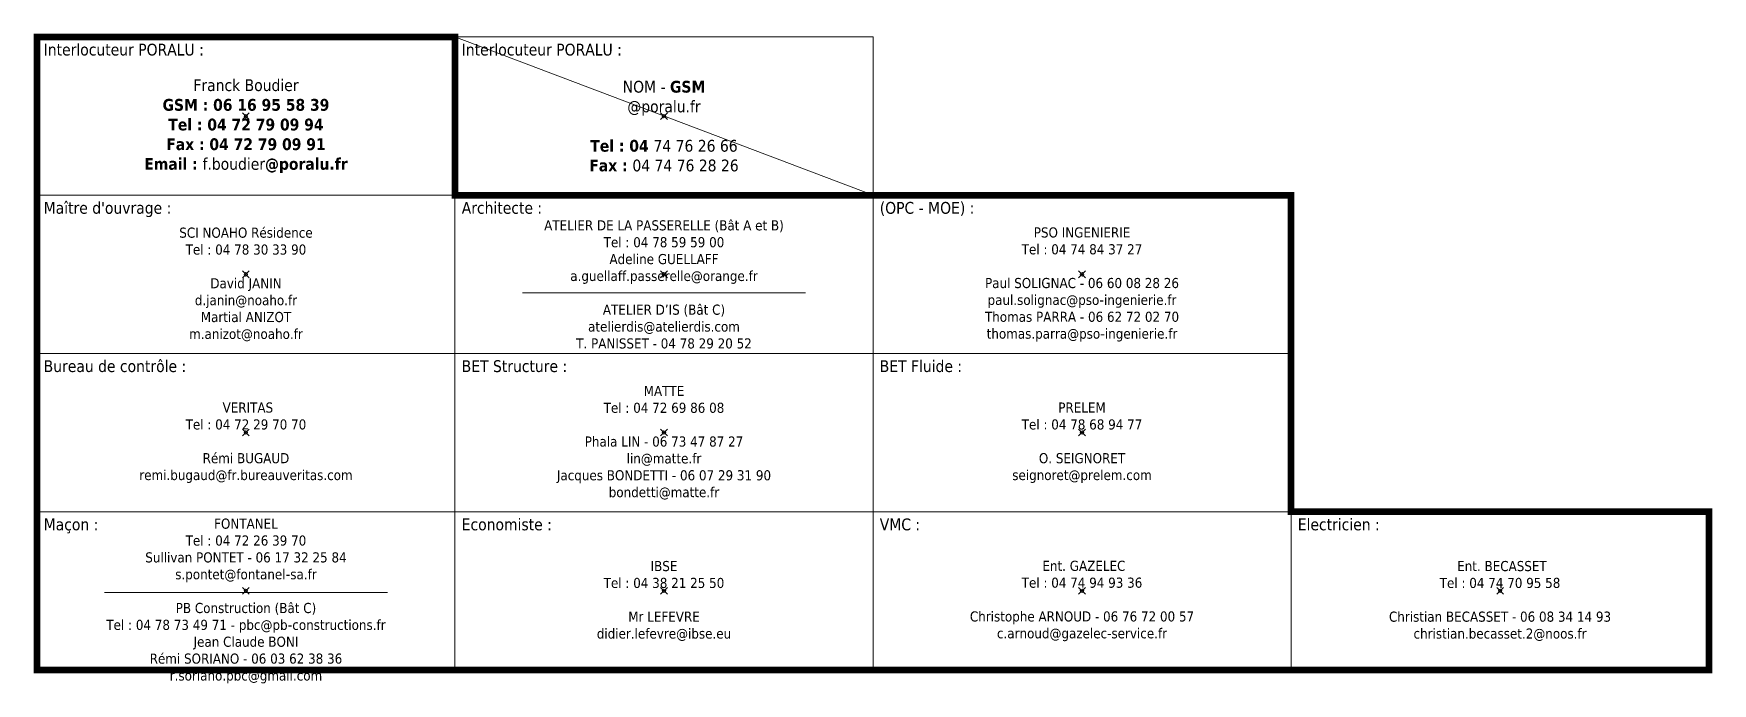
# Model space of a CAD drawing. Header units: millimetres. Extents: x -20000 to 230000, y -17405 to 25402.
# Drawn here: x -11500.5 to -11251.5, y 498 to 594.3 of the extents above; entities that cross this region are included whole.
import ezdxf

# ---------------------------------------------------------------- set-up
doc = ezdxf.new("R2010")
doc.units = ezdxf.units.MM
doc.header["$PDMODE"] = 35
doc.header["$PDSIZE"] = 0.5
doc.layers.get('0').update_dxf_attribs({"lineweight": 13})
doc.layers.get('Defpoints').update_dxf_attribs({"true_color": 0xc2a584})
doc.layers.add('1 - Cartouche', color=7, linetype='Continuous', lineweight=13)
doc.layers.add('Texte', color=7, linetype='Continuous', lineweight=13)
doc.layers.add('Intouchable', color=252, linetype='Continuous', lineweight=13, plot=False)
doc.styles.add('Texte Poralu', font='tahomabd.ttf')

msp = doc.modelspace()

# ---------------------------------------------------------------- texts
at = {"layer": '1 - Cartouche', "char_height": 1.75, "attachment_point": 1, "style": 'Texte Poralu'}
for s, insert in [('Interlocuteur PORALU :', (-11437, 592.84)), ("Maître d'ouvrage :", (-11499, 569.38)), ('Architecte :', (-11437, 569.38)), ('(OPC - MOE) :', (-11375, 569.38)), ('Bureau de contrôle :', (-11499, 545.92)), ('BET Structure :', (-11437, 545.92)), ('BET Fluide :', (-11375, 545.92)), ('Maçon :', (-11499, 522.46)), ('Economiste :', (-11437, 522.46)), ('VMC :', (-11375, 522.46)), ('Electricien : ', (-11313, 522.46))]:
    msp.add_mtext(s, dxfattribs=dict(at, insert=insert))
at = {"layer": '1 - Cartouche', "width": 60, "attachment_point": 5, "style": 'Texte Poralu'}
for s, insert, char_height in [('NOM - {\\fTahoma|b1|i0|c238|p34;GSM}\\P{\\fTahoma|b0|i0|c238|p34;@poralu.fr\\P\\fTahoma|b1|i0|c238|p34;\\PTel : 04 }74 76 26 66{\\fTahoma|b1|i0|c238|p34;\\PFax : }04 74 76 28 26', (-11407, 580.61), 1.75), ('SCI NOAHO Résidence\\PTel : 04 78 30 33 90\\P\\P\\pt30;David JANIN\\P{\\fTahoma|b0|i0|c0|p34;d.janin@noaho.fr\\P}Martial ANIZOT\\P{\\fTahoma|b0|i0|c0|p34;m.anizot@noaho.fr}', (-11469, 557.15), 1.5), ('ATELIER DE LA PASSERELLE (Bât A et B)\\PTel : 04 78 59 59 00{\\fTahoma|b0|i0|c0|p34;\\P}Adeline GUELLAFF\\P{\\fTahoma|b0|i0|c0|p34;a.guellaff.passerelle@orange.fr\\P\\P}ATELIER D’IS (Bât C)\\P{\\fTahoma|b0|i0|c0|p34;atelierdis@atelierdis.com}\\PT. PANISSET - 04 78 29 20 52', (-11407, 557.15), 1.5), ('PSO INGENIERIE\\PTel : 04 74 84 37 27\\P\\P\\pt30;Paul SOLIGNAC - 06 60 08 28 26\\P{\\fTahoma|b0|i0|c0|p34;paul.solignac@pso\\fArial|b0|i0|c0|p34;-\\fTahoma|b0|i0|c0|p34;ingenierie.fr\\P}Thomas PARRA - 06 62 72 02 70\\P{\\fTahoma|b0|i0|c0|p34;thomas.parra@pso\\fArial|b0|i0|c0|p34;-\\fTahoma|b0|i0|c0|p34;ingenierie.fr}', (-11345, 557.15), 1.5), ('MATTE\\PTel : 04 72 69 86 08\\P\\PPhala LIN - 06 73 47 87 27\\P{\\fTahoma|b0|i0|c0|p34;lin@matte.fr\\P}Jacques BONDETTI - 06 07 29 31 90\\P{\\fTahoma|b0|i0|c0|p34;bondetti@matte.fr}', (-11407, 533.69), 1.5), (' VERITAS\\PTel : 04 72 29 70 70\\P\\PRémi BUGAUD\\P{\\fTahoma|b0|i0|c0|p34;remi.bugaud@fr.bureauveritas.com}', (-11469, 533.69), 1.5), ('PRELEM\\PTel : 04 78 68 94 77\\P\\P\\pt30;O. SEIGNORET\\P{\\fTahoma|b0|i0|c0|p34;seignoret@prelem.com}', (-11345, 533.69), 1.5), ('FONTANEL\\PTel : 04 72 26 39 70\\PSullivan PONTET - 06 17 32 25 84\\P{\\fTahoma|b0|i0|c0|p34;s.pontet@fontanel\\fArial|b0|i0|c0|p34;-\\fTahoma|b0|i0|c0|p34;sa.fr\\P\\P}PB Construction (Bât C)\\PTel : 04 78 73 49 71 - {\\fTahoma|b0|i0|c0|p34;pbc@pb\\fArial|b0|i0|c0|p34;-\\fTahoma|b0|i0|c0|p34;constructions.fr}\\PJean Claude BONI\\PRémi SORIANO - 06 03 62 38 36\\P{\\fTahoma|b0|i0|c0|p34;r.soriano.pbc@gmail.com}', (-11469, 510.23), 1.5), ('IBSE\\PTel : 04 38 21 25 50\\P\\P\\pt30;Mr LEFEVRE\\P{\\fTahoma|b0|i0|c0|p34;didier.lefevre@ibse.eu}', (-11407, 510.23), 1.5), (' Ent. GAZELEC\\PTel : 04 74 94 93 36\\P\\PChristophe ARNOUD - 06 76 72 00 57\\P{\\fTahoma|b0|i0|c0|p34;c.arnoud@gazelec-service.fr}', (-11345, 510.23), 1.5), (' Ent. BECASSET\\PTel : 04 74 70 95 58\\P\\PChristian BECASSET - 06 08 34 14 93\\P{\\fTahoma|b0|i0|c0|p34;christian.becasset.2@noos.fr}', (-11283, 510.23), 1.5)]:
    msp.add_mtext(s, dxfattribs=dict(at, insert=insert, char_height=char_height))

# ---------------------------------------------------------------- blocks, each defined once
blk = doc.blocks.new('*U63')
at = {"layer": '1 - Cartouche'}
blk.add_lwpolyline([(0, -23.46), (62, -23.46), (62, 0), (0, 0)], close=True, dxfattribs=at)
at = {"layer": '1 - Cartouche', "insert": (1, -1), "char_height": 1.75, "attachment_point": 1, "style": 'Texte Poralu'}
blk.add_mtext('Interlocuteur PORALU :', dxfattribs=at)
at = {"layer": '1 - Cartouche', "insert": (31, -13.23), "char_height": 1.75, "width": 60, "attachment_point": 5, "style": 'Texte Poralu'}
blk.add_mtext('Franck Boudier\\P{\\fTahoma|b1|i0|c238|p34;GSM : 06 16 95 58 39\\PTel : 04 72 79 09 94\\PFax : 04 72 79 09 91}\\P{\\fTahoma|b1|i0|c238|p34;Email : }f.boudier{\\fTahoma|b1|i0|c238|p34;@poralu.fr}', dxfattribs=at)

# ---------------------------------------------------------------- linework, layer by layer
for p, q in [((-11428, 555.9), (-11386, 555.9)), ((-11490, 511.48), (-11448, 511.48))]:
    msp.add_line(p, q)
at = {"layer": '1 - Cartouche'}
for points in [[(-11438, 570.38), (-11376, 570.38), (-11376, 593.84), (-11438, 593.84)], [(-11500, 546.92), (-11438, 546.92), (-11438, 570.38), (-11500, 570.38)], [(-11438, 546.92), (-11376, 546.92), (-11376, 570.38), (-11438, 570.38)], [(-11376, 546.92), (-11314, 546.92), (-11314, 570.38), (-11376, 570.38)], [(-11500, 523.46), (-11438, 523.46), (-11438, 546.92), (-11500, 546.92)], [(-11438, 523.46), (-11376, 523.46), (-11376, 546.92), (-11438, 546.92)], [(-11376, 523.46), (-11314, 523.46), (-11314, 546.92), (-11376, 546.92)], [(-11500, 500), (-11438, 500), (-11438, 523.46), (-11500, 523.46)], [(-11438, 500), (-11376, 500), (-11376, 523.46), (-11438, 523.46)], [(-11376, 500), (-11314, 500), (-11314, 523.46), (-11376, 523.46)], [(-11314, 500), (-11252, 500), (-11252, 523.46), (-11314, 523.46)]]:
    msp.add_lwpolyline(points, close=True, dxfattribs=at)
at = {"layer": 'Defpoints', "color": 6, "const_width": 1}
msp.add_lwpolyline([(-11500, 593.84), (-11500, 500), (-11252, 500), (-11252, 523.46), (-11314, 523.46), (-11314, 570.38), (-11438, 570.38), (-11438, 593.84)], close=True, dxfattribs=at)
at = {"layer": 'Intouchable'}
for p in [(-11469, 582.11), (-11407, 582.11), (-11469, 558.65), (-11407, 558.65), (-11345, 558.65), (-11469, 535.19), (-11407, 535.19), (-11345, 535.19), (-11469, 511.73), (-11407, 511.73), (-11345, 511.73), (-11283, 511.73)]:
    msp.add_point(p, dxfattribs=at)
at = {"layer": 'Texte'}
msp.add_line((-11438, 593.84), (-11376, 570.38), dxfattribs=at)

# ---------------------------------------------------------------- block references
msp.add_blockref('*U63', (-11500, 593.84))

msp.set_redraw_order([(e.dxf.handle, doc.entitydb.next_handle()) for e in msp.query("TEXT MTEXT ATTDEF DIMENSION ARC_DIMENSION")])  # texts and dimensions are drawn at this point

doc.saveas('drawing.dxf')
